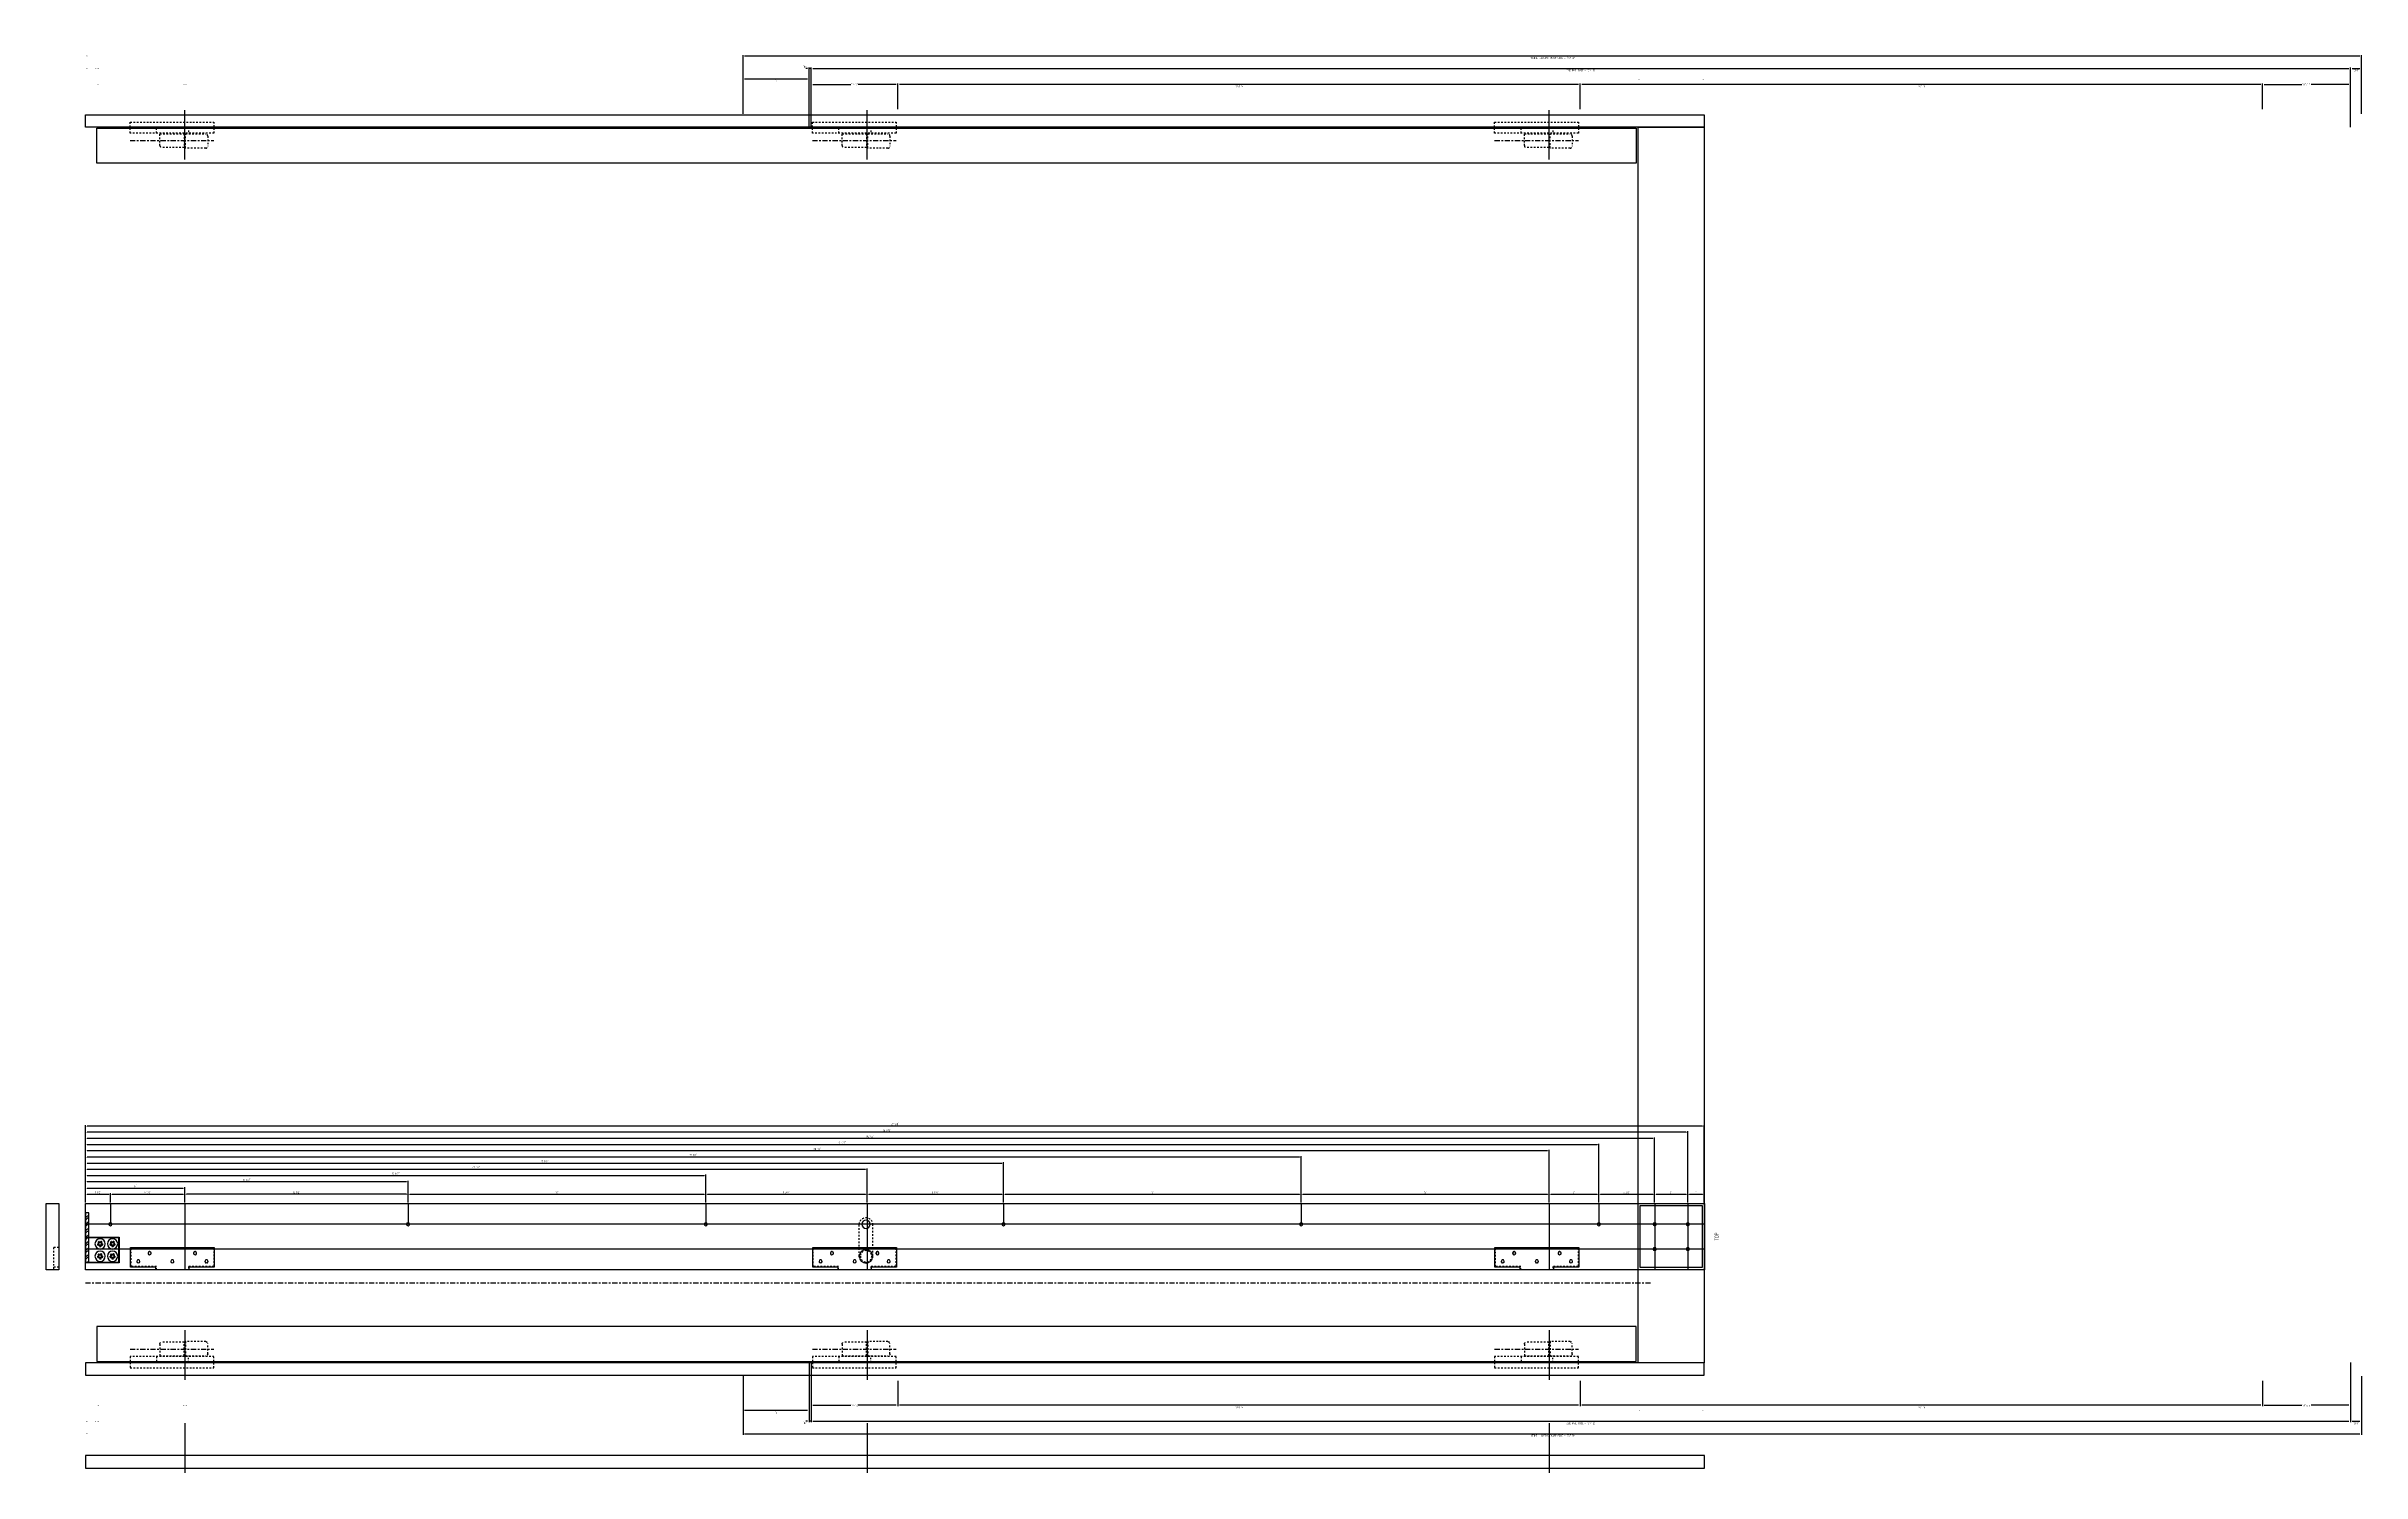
# Model space of a CAD drawing. Header units: inches. Extents: x -71 to 69, y 0 to 103.
# Drawn here: x -71.2 to 68.8, y 16.9 to 103.2 of the extents above; entities that cross this region are included whole.
import ezdxf

# ---------------------------------------------------------------- set-up
doc = ezdxf.new("R2010")
doc.units = ezdxf.units.IN
doc.header["$LTSCALE"] = 0.25
doc.header["$MEASUREMENT"] = 0
doc.linetypes.add('CENTER', pattern=[2, 1.25, -0.25, 0.25, -0.25])
doc.linetypes.add('HIDDEN', pattern=[0.375, 0.25, -0.125])
for name, color, linetype in [('01 - Ground Level Doors', 2, 'Continuous'), ('02 - Upper Level Windows', 7, 'Continuous'), ('DIM', 4, 'Continuous'), ('DOOR', 3, 'Continuous'), ('Frame', 2, 'Continuous'), ('Hardware', 30, 'HIDDEN'), ('OBJECT', 1, 'Continuous'), ('TEXT', 4, 'Continuous')]:
    doc.layers.add(name, color=color, linetype=linetype)
doc.layers.add('02 - Upper Level Windows -0- Sill Anchor Holes', color=7, linetype='Continuous', plot=False)
doc.styles.get("Standard").update_dxf_attribs({"font": 'archstyl.shx', "width": 0.75})
doc.dimstyles.new('Engineering Standard', dxfattribs={"dimtxt": 0.125, "dimasz": 0.1, "dimexe": 0.0625, "dimexo": 0.0625, "dimgap": 0.045, "dimtad": 1, "dimdec": 6, "dimzin": 0, "dimdsep": 46, "dimlunit": 5, "dimtxsty": 'Standard', "dimcen": 0.09, "dimclrd": 256, "dimclre": 256, "dimclrt": 256, "dimazin": 0, "dimtfac": 1, "dimtdec": 6, "dimtmove": 2, "dimatfit": 2, "dimfxl": 1, "dimfrac": 2, "dimtolj": 1, "dimtzin": 0, "dimlwd": -1, "dimlwe": -1, "dimarcsym": 0})

# ---------------------------------------------------------------- blocks, each defined once
blk = doc.blocks.new('A$Cd7216d5f')
at = {"layer": '01 - Ground Level Doors'}
blk.add_lwpolyline([(0, 0), (0, 97.88), (0.75, 97.88), (0.75, 0)], close=True, dxfattribs=at)
at = {"layer": '02 - Upper Level Windows -0- Sill Anchor Holes', "color": 5}
for p, q in [((2.72, 88.5), (-0.28, 88.5)), ((2.72, 47.25), (-0.28, 47.25)), ((2.72, 6), (-0.28, 6))]:
    blk.add_line(p, q, dxfattribs=at)
blk = doc.blocks.new('32FHH')
blk.add_lwpolyline([(0, 0.09), (-0.08, 0.04), (-0.08, -0.04), (0, -0.09), (0.08, -0.04), (0.08, 0.04)], close=True)
at = {"ltscale": 0.35}
blk.add_circle((0, 0), 0.312, dxfattribs=at)
at = {"color": 30, "linetype": 'HIDDEN', "ltscale": 0.35}
blk.add_circle((0, 0), 0.156, dxfattribs=at)
blk = doc.blocks.new('32FHH-75')
blk.add_blockref('32FHH', (0, 0))
blk = doc.blocks.new('A$C1a80690b')
h = blk.add_hatch()
h.set_pattern_fill('ANSI32', color=256, scale=0.75, style=0)
h.set_pattern_definition([(45, (100.42924, 41.1875), (-0.1988738, 0.1988738), []), (45, (100.56183, 41.1875), (-0.1988738, 0.1988738), [])])
h.paths.add_polyline_path([(-1.56, 0), (-1.56, 0.19), (1.44, 0.19), (1.44, 0)])
at = {"layer": '02 - Upper Level Windows', "color": 2}
for p, q in [((2, 96.88), (-2, 96.88)), ((2, 94.88), (-2, 94.88)), ((2, 91.5), (0.75, 91.5)), ((2, 73.5), (0.75, 73.5)), ((2, 55.5), (0.75, 55.5)), ((2, 37.5), (0.75, 37.5)), ((2, 19.5), (0.75, 19.5)), ((2, 1.5), (0.75, 1.5))]:
    blk.add_line(p, q, dxfattribs=at)
blk.add_lwpolyline([(-2, 0), (2, 0), (2, 97.88), (-2, 97.88)], close=True, dxfattribs=at)
at = {"layer": '02 - Upper Level Windows', "color": 1}
for points in [[(-2, 97.88), (-2, 93.88), (2, 93.88), (2, 97.88)], [(-1.87, 97.75), (-1.87, 94), (1.88, 94), (1.88, 97.75)]]:
    blk.add_lwpolyline(points, close=True, dxfattribs=at)
at = {"layer": '02 - Upper Level Windows', "color": 2}
for points in [[(-2, 86.75), (-1.84, 86.75), (-1.84, 85.22), (-0.66, 85.22), (-0.66, 90.28), (-1.84, 90.28), (-1.84, 88.75), (-2, 88.75)], [(-2, 45.5), (-1.84, 45.5), (-1.84, 43.97), (-0.66, 43.97), (-0.66, 49.03), (-1.84, 49.03), (-1.84, 47.5), (-2, 47.5)], [(-2, 4.25), (-1.84, 4.25), (-1.84, 2.72), (-0.66, 2.72), (-0.66, 7.78), (-1.84, 7.78), (-1.84, 6.25), (-2, 6.25)], [(-0.03, 0), (-0.03, 2.03), (-1.59, 2.03), (-1.59, 0)]]:
    blk.add_lwpolyline(points, dxfattribs=at)
at = {"layer": '02 - Upper Level Windows', "color": 30, "linetype": 'HIDDEN'}
blk.add_lwpolyline([(0.75, 46.78, 1), (0.75, 47.59), (-1.19, 47.59, 1), (-1.19, 46.78)], format="xyb", close=True, dxfattribs=at)
at = {"layer": '02 - Upper Level Windows', "color": 2}
for centre, radius in [((-0.75, 96.88), 0.0938), ((0.75, 96.88), 0.0938), ((-0.75, 94.88), 0.0938), ((0.75, 94.88), 0.0938), ((0.75, 91.5), 0.0938), ((0.75, 73.5), 0.0938), ((0.75, 55.5), 0.0938), ((-1.19, 47.19), 0.406), ((0.75, 47.19), 0.25), ((0.75, 37.5), 0.0938), ((0.75, 19.5), 0.0938), ((-1.19, 1.63), 0.125), ((-0.44, 1.63), 0.125), ((0.75, 1.5), 0.0938), ((-1.19, 0.88), 0.125), ((-0.44, 0.88), 0.125)]:
    blk.add_circle(centre, radius, dxfattribs=at)
at = {"layer": '02 - Upper Level Windows -0- Sill Anchor Holes', "color": 6}
for p, q in [((-0.75, 97.88), (-0.75, 0)), ((0.75, 97.88), (0.75, 0))]:
    blk.add_line(p, q, dxfattribs=at)
at = {"layer": '02 - Upper Level Windows -0- Sill Anchor Holes', "color": 5}
for p, q in [((2, 88.5), (-2, 88.5)), ((2, 47.25), (-2, 47.25)), ((2, 6), (-2, 6))]:
    blk.add_line(p, q, dxfattribs=at)
at = {"layer": 'Frame'}
for centre in [(-1.5, 89.81), (-1, 89.13), (-1.5, 87.75), (-1.5, 85.69), (-1, 86.38), (-1.5, 48.56), (-1, 47.88), (-1.5, 46.5), (-1, 45.13), (-1.5, 44.44), (-1.5, 7.31), (-1, 6.62), (-1.5, 5.25), (-1.5, 3.19), (-1, 3.87)]:
    blk.add_circle(centre, 0.0938, dxfattribs=at)
at = {"layer": 'Hardware', "linetype": 'CENTER'}
blk.add_line((-2.81, 94.63), (-2.81, 0), dxfattribs=at)
at = {"layer": 'Hardware', "linetype": 'HIDDEN'}
for points in [[(-2, 86.78), (-1.81, 86.78), (-1.81, 85.25), (-0.69, 85.25), (-0.69, 90.25), (-1.81, 90.25), (-1.81, 88.72), (-2, 88.72)], [(-2, 45.53), (-1.81, 45.53), (-1.81, 44), (-0.69, 44), (-0.69, 49), (-1.81, 49), (-1.81, 47.47), (-2, 47.47)], [(-2, 4.28), (-1.81, 4.28), (-1.81, 2.75), (-0.69, 2.75), (-0.69, 7.75), (-1.81, 7.75), (-1.81, 6.22), (-2, 6.22)]]:
    blk.add_lwpolyline(points, dxfattribs=at)
for centre, radius in [((-1.5, 89.81), 0.0938), ((-1, 89.13), 0.0938), ((-1.5, 87.75), 0.0938), ((-1.5, 85.69), 0.0938), ((-1, 86.38), 0.0938), ((-1.5, 48.56), 0.0938), ((-1, 47.88), 0.0938), ((-1.5, 46.5), 0.0938), ((-1.19, 47.19), 0.344), ((-1, 45.13), 0.0938), ((-1.5, 44.44), 0.0938), ((-1.5, 7.31), 0.0938), ((-1, 6.62), 0.0938), ((-1.5, 5.25), 0.0938), ((-1.5, 3.19), 0.0938), ((-1, 3.87), 0.0938)]:
    blk.add_circle(centre, radius, dxfattribs=at)
at = {"layer": 'OBJECT', "color": 1}
blk.add_lwpolyline([(-0.06, 0.19), (-0.06, 2), (-1.56, 2), (-1.56, 0)], dxfattribs=at)
blk.add_lwpolyline([(-1.56, 0), (-1.56, 0.19), (1.44, 0.19), (1.44, 0)], close=True, dxfattribs=at)
for name, p in [('A$Cd7216d5f', (-14, 0)), ('32FHH-75', (-1.19, 1.63)), ('32FHH-75', (-0.44, 1.63)), ('32FHH-75', (-1.19, 0.88)), ('32FHH-75', (-0.44, 0.88))]:
    blk.add_blockref(name, p)
blk = doc.blocks.new('*D8')
at = {"layer": 'DefPoints', "color": 0, "transparency": 16777216}
for p in [(-67.31, 33.75), (-68.81, 33.19), (-67.31, 33.19)]:
    blk.add_point(p, dxfattribs=at)
at = {"layer": 'DIM', "transparency": 16777216}
for p, q in [((-68.81, 33.25), (-68.81, 33.81)), ((-68.71, 33.75), (-67.41, 33.75)), ((-67.31, 33.25), (-67.31, 33.81))]:
    blk.add_line(p, q, dxfattribs=at)
for points in [[(-68.71, 33.77), (-68.71, 33.73), (-68.81, 33.75)], [(-67.41, 33.77), (-67.41, 33.73), (-67.31, 33.75)]]:
    blk.add_solid(points, dxfattribs=at)
at = {"layer": 'DIM', "transparency": 16777216, "insert": (-68.06, 33.87), "char_height": 0.125, "attachment_point": 5}
blk.add_mtext('\\A1;1 1/2"', dxfattribs=at)
blk = doc.blocks.new('*D9')
at = {"layer": 'DefPoints', "color": 0, "transparency": 16777216}
for p in [(-62.81, 34.12), (-68.81, 33.19), (-62.81, 33.19)]:
    blk.add_point(p, dxfattribs=at)
at = {"layer": 'DIM', "transparency": 16777216}
for p, q in [((-68.81, 33.25), (-68.81, 34.19)), ((-68.71, 34.12), (-62.91, 34.12)), ((-62.81, 33.25), (-62.81, 34.19))]:
    blk.add_line(p, q, dxfattribs=at)
for points in [[(-68.71, 34.14), (-68.71, 34.11), (-68.81, 34.12)], [(-62.91, 34.14), (-62.91, 34.11), (-62.81, 34.12)]]:
    blk.add_solid(points, dxfattribs=at)
at = {"layer": 'DIM', "transparency": 16777216, "insert": (-65.81, 34.24), "char_height": 0.125, "attachment_point": 5}
blk.add_mtext('\\A1;6"', dxfattribs=at)
blk = doc.blocks.new('*D10')
at = {"layer": 'DefPoints', "color": 0, "transparency": 16777216}
for p in [(-68.81, 34.5), (-68.81, 33.19), (-49.31, 33.19)]:
    blk.add_point(p, dxfattribs=at)
at = {"layer": 'DIM', "transparency": 16777216}
for p, q in [((-68.81, 33.25), (-68.81, 34.56)), ((-49.41, 34.5), (-68.71, 34.5)), ((-49.31, 33.25), (-49.31, 34.56))]:
    blk.add_line(p, q, dxfattribs=at)
for points in [[(-68.71, 34.52), (-68.71, 34.48), (-68.81, 34.5)], [(-49.41, 34.52), (-49.41, 34.48), (-49.31, 34.5)]]:
    blk.add_solid(points, dxfattribs=at)
at = {"layer": 'DIM', "transparency": 16777216, "insert": (-59.06, 34.62), "char_height": 0.125, "attachment_point": 5}
blk.add_mtext('\\A1;19 1/2"', dxfattribs=at)
blk = doc.blocks.new('*D11')
at = {"layer": 'DefPoints', "color": 0, "transparency": 16777216}
for p in [(-68.81, 34.87), (-68.81, 33.19), (-31.31, 33.19)]:
    blk.add_point(p, dxfattribs=at)
at = {"layer": 'DIM', "transparency": 16777216}
for p, q in [((-68.81, 33.25), (-68.81, 34.94)), ((-31.41, 34.87), (-68.71, 34.87)), ((-31.31, 33.25), (-31.31, 34.94))]:
    blk.add_line(p, q, dxfattribs=at)
for points in [[(-68.71, 34.89), (-68.71, 34.86), (-68.81, 34.87)], [(-31.41, 34.89), (-31.41, 34.86), (-31.31, 34.87)]]:
    blk.add_solid(points, dxfattribs=at)
at = {"layer": 'DIM', "transparency": 16777216, "insert": (-50.06, 34.99), "char_height": 0.125, "attachment_point": 5}
blk.add_mtext('\\A1;37 1/2"', dxfattribs=at)
blk = doc.blocks.new('*D12')
at = {"layer": 'DefPoints', "color": 0, "transparency": 16777216}
for p in [(-68.81, 35.25), (-68.81, 33.19), (-21.56, 33.19)]:
    blk.add_point(p, dxfattribs=at)
at = {"layer": 'DIM', "transparency": 16777216}
for p, q in [((-68.81, 33.25), (-68.81, 35.31)), ((-21.66, 35.25), (-68.71, 35.25)), ((-21.56, 33.25), (-21.56, 35.31))]:
    blk.add_line(p, q, dxfattribs=at)
for points in [[(-68.71, 35.27), (-68.71, 35.23), (-68.81, 35.25)], [(-21.66, 35.27), (-21.66, 35.23), (-21.56, 35.25)]]:
    blk.add_solid(points, dxfattribs=at)
at = {"layer": 'DIM', "transparency": 16777216, "insert": (-45.19, 35.37), "char_height": 0.125, "attachment_point": 5}
blk.add_mtext('\\A1;47 1/4"', dxfattribs=at)
blk = doc.blocks.new('*D13')
at = {"layer": 'DefPoints', "color": 0, "transparency": 16777216}
for p in [(-68.81, 35.62), (-68.81, 33.19), (-13.31, 33.19)]:
    blk.add_point(p, dxfattribs=at)
at = {"layer": 'DIM', "transparency": 16777216}
for p, q in [((-68.81, 33.25), (-68.81, 35.69)), ((-13.41, 35.62), (-68.71, 35.62)), ((-13.31, 33.25), (-13.31, 35.69))]:
    blk.add_line(p, q, dxfattribs=at)
for points in [[(-68.71, 35.64), (-68.71, 35.61), (-68.81, 35.62)], [(-13.41, 35.64), (-13.41, 35.61), (-13.31, 35.62)]]:
    blk.add_solid(points, dxfattribs=at)
at = {"layer": 'DIM', "transparency": 16777216, "insert": (-41.06, 35.74), "char_height": 0.125, "attachment_point": 5}
blk.add_mtext('\\A1;55 1/2"', dxfattribs=at)
blk = doc.blocks.new('*D14')
at = {"layer": 'DefPoints', "color": 0, "transparency": 16777216}
for p in [(-68.81, 36), (-68.81, 33.19), (4.69, 33.19)]:
    blk.add_point(p, dxfattribs=at)
at = {"layer": 'DIM', "transparency": 16777216}
for p, q in [((-68.81, 33.25), (-68.81, 36.06)), ((4.59, 36), (-68.71, 36)), ((4.69, 33.25), (4.69, 36.06))]:
    blk.add_line(p, q, dxfattribs=at)
for points in [[(-68.71, 36.02), (-68.71, 35.98), (-68.81, 36)], [(4.59, 36.02), (4.59, 35.98), (4.69, 36)]]:
    blk.add_solid(points, dxfattribs=at)
at = {"layer": 'DIM', "transparency": 16777216, "insert": (-32.06, 36.12), "char_height": 0.125, "attachment_point": 5}
blk.add_mtext('\\A1;73 1/2"', dxfattribs=at)
blk = doc.blocks.new('*D15')
at = {"layer": 'DefPoints', "color": 0, "transparency": 16777216}
for p in [(-62.81, 33.75), (-67.31, 33.19), (-62.81, 33.19)]:
    blk.add_point(p, dxfattribs=at)
at = {"layer": 'DIM', "transparency": 16777216}
for p, q in [((-67.31, 33.25), (-67.31, 33.81)), ((-67.21, 33.75), (-62.91, 33.75)), ((-62.81, 33.25), (-62.81, 33.81))]:
    blk.add_line(p, q, dxfattribs=at)
for points in [[(-67.21, 33.77), (-67.21, 33.73), (-67.31, 33.75)], [(-62.91, 33.77), (-62.91, 33.73), (-62.81, 33.75)]]:
    blk.add_solid(points, dxfattribs=at)
at = {"layer": 'DIM', "transparency": 16777216, "insert": (-65.06, 33.87), "char_height": 0.125, "attachment_point": 5}
blk.add_mtext('\\A1;4 1/2"', dxfattribs=at)
blk = doc.blocks.new('*D16')
at = {"layer": 'DefPoints', "color": 0, "transparency": 16777216}
for p in [(-62.81, 33.75), (-62.81, 33.19), (-49.31, 33.19)]:
    blk.add_point(p, dxfattribs=at)
at = {"layer": 'DIM', "transparency": 16777216}
for p, q in [((-62.81, 33.25), (-62.81, 33.81)), ((-49.41, 33.75), (-62.71, 33.75)), ((-49.31, 33.25), (-49.31, 33.81))]:
    blk.add_line(p, q, dxfattribs=at)
for points in [[(-62.71, 33.77), (-62.71, 33.73), (-62.81, 33.75)], [(-49.41, 33.77), (-49.41, 33.73), (-49.31, 33.75)]]:
    blk.add_solid(points, dxfattribs=at)
at = {"layer": 'DIM', "transparency": 16777216, "insert": (-56.06, 33.87), "char_height": 0.125, "attachment_point": 5}
blk.add_mtext('\\A1;13 1/2"', dxfattribs=at)
blk = doc.blocks.new('*D17')
at = {"layer": 'DefPoints', "color": 0, "transparency": 16777216}
for p in [(-31.31, 33.75), (-49.31, 33.19), (-31.31, 33.19)]:
    blk.add_point(p, dxfattribs=at)
at = {"layer": 'DIM', "transparency": 16777216}
for p, q in [((-49.31, 33.25), (-49.31, 33.81)), ((-49.21, 33.75), (-31.41, 33.75)), ((-31.31, 33.25), (-31.31, 33.81))]:
    blk.add_line(p, q, dxfattribs=at)
for points in [[(-49.21, 33.77), (-49.21, 33.73), (-49.31, 33.75)], [(-31.41, 33.77), (-31.41, 33.73), (-31.31, 33.75)]]:
    blk.add_solid(points, dxfattribs=at)
at = {"layer": 'DIM', "transparency": 16777216, "insert": (-40.31, 33.87), "char_height": 0.125, "attachment_point": 5}
blk.add_mtext('\\A1;18"', dxfattribs=at)
blk = doc.blocks.new('*D18')
at = {"layer": 'DefPoints', "color": 0, "transparency": 16777216}
for p in [(-21.56, 33.75), (-31.31, 33.19), (-21.56, 33.19)]:
    blk.add_point(p, dxfattribs=at)
at = {"layer": 'DIM', "transparency": 16777216}
for p, q in [((-31.31, 33.25), (-31.31, 33.81)), ((-31.21, 33.75), (-21.66, 33.75)), ((-21.56, 33.25), (-21.56, 33.81))]:
    blk.add_line(p, q, dxfattribs=at)
for points in [[(-31.21, 33.77), (-31.21, 33.73), (-31.31, 33.75)], [(-21.66, 33.77), (-21.66, 33.73), (-21.56, 33.75)]]:
    blk.add_solid(points, dxfattribs=at)
at = {"layer": 'DIM', "transparency": 16777216, "insert": (-26.44, 33.87), "char_height": 0.125, "attachment_point": 5}
blk.add_mtext('\\A1;9 3/4"', dxfattribs=at)
blk = doc.blocks.new('*D19')
at = {"layer": 'DefPoints', "color": 0, "transparency": 16777216}
for p in [(-13.31, 33.75), (-21.56, 33.19), (-13.31, 33.19)]:
    blk.add_point(p, dxfattribs=at)
at = {"layer": 'DIM', "transparency": 16777216}
for p, q in [((-21.56, 33.25), (-21.56, 33.81)), ((-21.46, 33.75), (-13.41, 33.75)), ((-13.31, 33.25), (-13.31, 33.81))]:
    blk.add_line(p, q, dxfattribs=at)
for points in [[(-21.46, 33.77), (-21.46, 33.73), (-21.56, 33.75)], [(-13.41, 33.77), (-13.41, 33.73), (-13.31, 33.75)]]:
    blk.add_solid(points, dxfattribs=at)
at = {"layer": 'DIM', "transparency": 16777216, "insert": (-17.44, 33.87), "char_height": 0.125, "attachment_point": 5}
blk.add_mtext('\\A1;8 1/4"', dxfattribs=at)
blk = doc.blocks.new('*D20')
at = {"layer": 'DefPoints', "color": 0, "transparency": 16777216}
for p in [(4.69, 33.75), (-13.31, 33.19), (4.69, 33.19)]:
    blk.add_point(p, dxfattribs=at)
at = {"layer": 'DIM', "transparency": 16777216}
for p, q in [((-13.31, 33.25), (-13.31, 33.81)), ((-13.21, 33.75), (4.59, 33.75)), ((4.69, 33.25), (4.69, 33.81))]:
    blk.add_line(p, q, dxfattribs=at)
for points in [[(-13.21, 33.77), (-13.21, 33.73), (-13.31, 33.75)], [(4.59, 33.77), (4.59, 33.73), (4.69, 33.75)]]:
    blk.add_solid(points, dxfattribs=at)
at = {"layer": 'DIM', "transparency": 16777216, "insert": (-4.31, 33.87), "char_height": 0.125, "attachment_point": 5}
blk.add_mtext('\\A1;18"', dxfattribs=at)
blk = doc.blocks.new('*D21')
at = {"layer": 'DefPoints', "color": 0, "transparency": 16777216}
for p in [(19.69, 33.75), (4.69, 33.19), (19.69, 33.19)]:
    blk.add_point(p, dxfattribs=at)
at = {"layer": 'DIM', "transparency": 16777216}
for p, q in [((4.69, 33.25), (4.69, 33.81)), ((4.79, 33.75), (19.59, 33.75)), ((19.69, 33.25), (19.69, 33.81))]:
    blk.add_line(p, q, dxfattribs=at)
for points in [[(4.79, 33.77), (4.79, 33.73), (4.69, 33.75)], [(19.59, 33.77), (19.59, 33.73), (19.69, 33.75)]]:
    blk.add_solid(points, dxfattribs=at)
at = {"layer": 'DIM', "transparency": 16777216, "insert": (12.19, 33.87), "char_height": 0.125, "attachment_point": 5}
blk.add_mtext('\\A1;15"', dxfattribs=at)
blk = doc.blocks.new('*D22')
at = {"layer": 'DefPoints', "color": 0, "transparency": 16777216}
for p in [(22.69, 33.75), (19.69, 33.19), (22.69, 33.19)]:
    blk.add_point(p, dxfattribs=at)
at = {"layer": 'DIM', "transparency": 16777216}
for p, q in [((19.69, 33.25), (19.69, 33.81)), ((19.79, 33.75), (22.59, 33.75)), ((22.69, 33.25), (22.69, 33.81))]:
    blk.add_line(p, q, dxfattribs=at)
for points in [[(19.79, 33.77), (19.79, 33.73), (19.69, 33.75)], [(22.59, 33.77), (22.59, 33.73), (22.69, 33.75)]]:
    blk.add_solid(points, dxfattribs=at)
at = {"layer": 'DIM', "transparency": 16777216, "insert": (21.19, 33.87), "char_height": 0.125, "attachment_point": 5}
blk.add_mtext('\\A1;3"', dxfattribs=at)
blk = doc.blocks.new('*D23')
at = {"layer": 'DefPoints', "color": 0, "transparency": 16777216}
for p in [(26.06, 33.75), (22.69, 33.19), (26.06, 33.19)]:
    blk.add_point(p, dxfattribs=at)
at = {"layer": 'DIM', "transparency": 16777216}
for p, q in [((22.69, 33.25), (22.69, 33.81)), ((22.79, 33.75), (25.96, 33.75)), ((26.06, 33.25), (26.06, 33.81))]:
    blk.add_line(p, q, dxfattribs=at)
for points in [[(22.79, 33.77), (22.79, 33.73), (22.69, 33.75)], [(25.96, 33.77), (25.96, 33.73), (26.06, 33.75)]]:
    blk.add_solid(points, dxfattribs=at)
at = {"layer": 'DIM', "transparency": 16777216, "insert": (24.38, 33.87), "char_height": 0.125, "attachment_point": 5}
blk.add_mtext('\\A1;3 3/8"', dxfattribs=at)
blk = doc.blocks.new('*D24')
at = {"layer": 'DefPoints', "color": 0, "transparency": 16777216}
for p in [(28.06, 33.75), (26.06, 33.19), (28.06, 33.19)]:
    blk.add_point(p, dxfattribs=at)
at = {"layer": 'DIM', "transparency": 16777216}
for p, q in [((26.06, 33.25), (26.06, 33.81)), ((26.16, 33.75), (27.96, 33.75)), ((28.06, 33.25), (28.06, 33.81))]:
    blk.add_line(p, q, dxfattribs=at)
for points in [[(26.16, 33.77), (26.16, 33.73), (26.06, 33.75)], [(27.96, 33.77), (27.96, 33.73), (28.06, 33.75)]]:
    blk.add_solid(points, dxfattribs=at)
at = {"layer": 'DIM', "transparency": 16777216, "insert": (27.06, 33.87), "char_height": 0.125, "attachment_point": 5}
blk.add_mtext('\\A1;2"', dxfattribs=at)
blk = doc.blocks.new('*D25')
at = {"layer": 'DefPoints', "color": 0, "transparency": 16777216}
for p in [(29.06, 33.75), (28.06, 33.19), (29.06, 33.19)]:
    blk.add_point(p, dxfattribs=at)
at = {"layer": 'DIM', "transparency": 16777216}
for p, q in [((28.06, 33.25), (28.06, 33.81)), ((28.16, 33.75), (28.96, 33.75)), ((29.06, 33.25), (29.06, 33.81))]:
    blk.add_line(p, q, dxfattribs=at)
for points in [[(28.16, 33.77), (28.16, 33.73), (28.06, 33.75)], [(28.96, 33.77), (28.96, 33.73), (29.06, 33.75)]]:
    blk.add_solid(points, dxfattribs=at)
at = {"layer": 'DIM', "transparency": 16777216, "insert": (28.56, 33.87), "char_height": 0.125, "attachment_point": 5}
blk.add_mtext('\\A1;1"', dxfattribs=at)
blk = doc.blocks.new('*D26')
at = {"layer": 'DefPoints', "color": 0, "transparency": 16777216}
for p in [(-68.81, 36.37), (-68.81, 33.19), (19.69, 33.19)]:
    blk.add_point(p, dxfattribs=at)
at = {"layer": 'DIM', "transparency": 16777216}
for p, q in [((-68.81, 33.25), (-68.81, 36.44)), ((19.69, 33.25), (19.69, 36.44)), ((19.59, 36.37), (-68.71, 36.37))]:
    blk.add_line(p, q, dxfattribs=at)
for points in [[(-68.71, 36.39), (-68.71, 36.36), (-68.81, 36.37)], [(19.59, 36.39), (19.59, 36.36), (19.69, 36.37)]]:
    blk.add_solid(points, dxfattribs=at)
at = {"layer": 'DIM', "transparency": 16777216, "insert": (-24.56, 36.49), "char_height": 0.125, "attachment_point": 5}
blk.add_mtext('\\A1;88 1/2"', dxfattribs=at)
blk = doc.blocks.new('*D27')
at = {"layer": 'DefPoints', "color": 0, "transparency": 16777216}
for p in [(-68.81, 36.75), (-68.81, 33.19), (22.69, 33.19)]:
    blk.add_point(p, dxfattribs=at)
at = {"layer": 'DIM', "transparency": 16777216}
for p, q in [((-68.81, 33.25), (-68.81, 36.81)), ((22.59, 36.75), (-68.71, 36.75)), ((22.69, 33.25), (22.69, 36.81))]:
    blk.add_line(p, q, dxfattribs=at)
for points in [[(-68.71, 36.77), (-68.71, 36.73), (-68.81, 36.75)], [(22.59, 36.77), (22.59, 36.73), (22.69, 36.75)]]:
    blk.add_solid(points, dxfattribs=at)
at = {"layer": 'DIM', "transparency": 16777216, "insert": (-23.06, 36.87), "char_height": 0.125, "attachment_point": 5}
blk.add_mtext('\\A1;91 1/2"', dxfattribs=at)
blk = doc.blocks.new('*D28')
at = {"layer": 'DefPoints', "color": 0, "transparency": 16777216}
for p in [(-68.81, 37.12), (-68.81, 33.19), (26.06, 33.19)]:
    blk.add_point(p, dxfattribs=at)
at = {"layer": 'DIM', "transparency": 16777216}
for p, q in [((-68.81, 33.25), (-68.81, 37.19)), ((25.96, 37.12), (-68.71, 37.12)), ((26.06, 33.25), (26.06, 37.19))]:
    blk.add_line(p, q, dxfattribs=at)
for points in [[(-68.71, 37.14), (-68.71, 37.11), (-68.81, 37.12)], [(25.96, 37.14), (25.96, 37.11), (26.06, 37.12)]]:
    blk.add_solid(points, dxfattribs=at)
at = {"layer": 'DIM', "transparency": 16777216, "insert": (-21.37, 37.24), "char_height": 0.125, "attachment_point": 5}
blk.add_mtext('\\A1;94 7/8"', dxfattribs=at)
blk = doc.blocks.new('*D29')
at = {"layer": 'DefPoints', "color": 0, "transparency": 16777216}
for p in [(-68.81, 37.5), (-68.81, 33.19), (28.06, 33.19)]:
    blk.add_point(p, dxfattribs=at)
at = {"layer": 'DIM', "transparency": 16777216}
for p, q in [((-68.81, 33.25), (-68.81, 37.56)), ((27.96, 37.5), (-68.71, 37.5)), ((28.06, 33.25), (28.06, 37.56))]:
    blk.add_line(p, q, dxfattribs=at)
for points in [[(-68.71, 37.52), (-68.71, 37.48), (-68.81, 37.5)], [(27.96, 37.52), (27.96, 37.48), (28.06, 37.5)]]:
    blk.add_solid(points, dxfattribs=at)
at = {"layer": 'DIM', "transparency": 16777216, "insert": (-20.37, 37.62), "char_height": 0.125, "attachment_point": 5}
blk.add_mtext('\\A1;96 7/8"', dxfattribs=at)
blk = doc.blocks.new('*D30')
at = {"layer": 'DefPoints', "color": 0, "transparency": 16777216}
for p in [(-68.81, 37.87), (-68.81, 33.19), (29.06, 33.19)]:
    blk.add_point(p, dxfattribs=at)
at = {"layer": 'DIM', "transparency": 16777216}
for p, q in [((-68.81, 33.25), (-68.81, 37.94)), ((28.96, 37.87), (-68.71, 37.87)), ((29.06, 33.25), (29.06, 37.94))]:
    blk.add_line(p, q, dxfattribs=at)
for points in [[(-68.71, 37.89), (-68.71, 37.86), (-68.81, 37.87)], [(28.96, 37.89), (28.96, 37.86), (29.06, 37.87)]]:
    blk.add_solid(points, dxfattribs=at)
at = {"layer": 'DIM', "transparency": 16777216, "insert": (-19.87, 37.99), "char_height": 0.125, "attachment_point": 5}
blk.add_mtext('\\A1;97 7/8"', dxfattribs=at)
blk = doc.blocks.new('*D73')
at = {"layer": 'DefPoints', "color": 0, "transparency": 16777216}
for p in [(23.16, 10.3), (25.96, 10.3), (26.77, 10.98)]:
    blk.add_point(p, dxfattribs=at)
at = {"layer": 'DIM', "transparency": 16777216}
for p, q in [((26.71, 10.98), (23.1, 10.98)), ((25.9, 10.3), (23.1, 10.3)), ((23.16, 10.88), (23.16, 10.4))]:
    blk.add_line(p, q, dxfattribs=at)
for points in [[(23.14, 10.88), (23.18, 10.88), (23.16, 10.98)], [(23.14, 10.4), (23.18, 10.4), (23.16, 10.3)]]:
    blk.add_solid(points, dxfattribs=at)
at = {"layer": 'DIM', "transparency": 16777216, "insert": (23.04, 10.64), "char_height": 0.125, "attachment_point": 5, "rotation": 90}
blk.add_mtext('\\A1;11/16"', dxfattribs=at)
blk = doc.blocks.new('*D74')
at = {"layer": 'DefPoints', "color": 0, "transparency": 16777216}
for p in [(23.81, 108.17), (25.96, 108.17), (26.71, 104.17)]:
    blk.add_point(p, dxfattribs=at)
at = {"layer": 'DIM', "transparency": 16777216}
for p, q in [((25.9, 108.17), (23.75, 108.17)), ((23.81, 104.27), (23.81, 108.07)), ((26.65, 104.17), (23.75, 104.17))]:
    blk.add_line(p, q, dxfattribs=at)
for points in [[(23.79, 108.07), (23.82, 108.07), (23.81, 108.17)], [(23.79, 104.27), (23.82, 104.27), (23.81, 104.17)]]:
    blk.add_solid(points, dxfattribs=at)
at = {"layer": 'DIM', "transparency": 16777216, "insert": (23.69, 106.17), "char_height": 0.125, "attachment_point": 5, "rotation": 90}
blk.add_mtext('\\A1;4"', dxfattribs=at)
blk = doc.blocks.new('*D75')
at = {"layer": 'DefPoints', "color": 0, "transparency": 16777216}
for p in [(26.77, 104.05), (23.16, 10.98), (26.77, 10.98)]:
    blk.add_point(p, dxfattribs=at)
at = {"layer": 'DIM', "transparency": 16777216}
for p, q in [((26.71, 104.05), (23.1, 104.05)), ((23.16, 103.95), (23.16, 11.08)), ((26.71, 10.98), (23.1, 10.98))]:
    blk.add_line(p, q, dxfattribs=at)
for points in [[(23.14, 103.95), (23.18, 103.95), (23.16, 104.05)], [(23.14, 11.08), (23.18, 11.08), (23.16, 10.98)]]:
    blk.add_solid(points, dxfattribs=at)
at = {"layer": 'DIM', "transparency": 16777216, "insert": (23.04, 57.51), "char_height": 0.125, "attachment_point": 5, "rotation": 90}
blk.add_mtext('\\A1;93 1/16" - DOOR LEAF SIZE', dxfattribs=at)
blk = doc.blocks.new('*D76')
at = {"layer": 'DefPoints', "color": 0, "transparency": 16777216}
for p in [(23.16, 104.17), (26.71, 104.17), (26.77, 104.05)]:
    blk.add_point(p, dxfattribs=at)
at = {"layer": 'DIM', "transparency": 16777216}
for p, q in [((26.65, 104.17), (23.1, 104.17)), ((26.71, 104.05), (23.1, 104.05)), ((23.16, 104.27), (23.16, 104.37)), ((23.16, 104.05), (23.16, 104.17)), ((23.16, 103.95), (23.16, 103.85))]:
    blk.add_line(p, q, dxfattribs=at)
for points in [[(23.14, 104.27), (23.18, 104.27), (23.16, 104.17)], [(23.14, 103.95), (23.18, 103.95), (23.16, 104.05)]]:
    blk.add_solid(points, dxfattribs=at)
at = {"layer": 'DIM', "transparency": 16777216, "insert": (23.06, 104.42), "char_height": 0.125, "attachment_point": 5, "rotation": 90}
blk.add_mtext('\\A1;1/8"', dxfattribs=at)
blk = doc.blocks.new('A$C32b2407b')
at = {"color": 30, "linetype": 'HIDDEN'}
for p, q in [((-0.81, 3.53), (-0.4, 3.53)), ((-0.44, 1.6), (-0.81, 1.6))]:
    blk.add_line(p, q, dxfattribs=at)
for points in [[(-0.81, 0), (-1.12, 0), (-1.12, 5.07), (-0.81, 5.07)], [(-0.44, 0), (-0.75, 0), (-0.75, 5.07), (-0.44, 5.07)]]:
    blk.add_lwpolyline(points, close=True, dxfattribs=at)
at = {"color": 2, "linetype": 'HIDDEN'}
for points in [[(0.34, 4.69, -0.414214), (0.46, 4.57), (0.46, 3.35), (-0.4, 3.35), (-0.4, 4.57, -0.414214), (-0.27, 4.69), (0.34, 4.69)], [(-0.4, 1.8), (-0.4, 3.27), (0.43, 3.27), (0.43, 1.93, -0.414214), (0.31, 1.8), (-0.4, 1.8)]]:
    blk.add_lwpolyline(points, format="xyb", dxfattribs=at)
blk.add_open_spline([(0.36, 3.35), (0.36, 3.35), (0.36, 3.29), (0.41, 3.27)], degree=3, dxfattribs=at)
at = {"layer": 'DIM', "color": 30, "linetype": 'CENTER', "lineweight": 25}
blk.add_lwpolyline([(0, 0), (0, 5.07)], dxfattribs=at)
blk = doc.blocks.new('*D77')
at = {"layer": 'DefPoints', "color": 0, "transparency": 16777216}
for p in [(24.13, 16.3), (25.68, 16.3), (26.77, 10.98)]:
    blk.add_point(p, dxfattribs=at)
at = {"layer": 'DIM', "transparency": 16777216}
for p, q in [((25.61, 16.3), (24.07, 16.3)), ((24.13, 16.2), (24.13, 13.92)), ((24.13, 11.08), (24.13, 13.36)), ((26.71, 10.98), (24.07, 10.98))]:
    blk.add_line(p, q, dxfattribs=at)
for points in [[(24.11, 16.2), (24.15, 16.2), (24.13, 16.3)], [(24.11, 11.08), (24.15, 11.08), (24.13, 10.98)]]:
    blk.add_solid(points, dxfattribs=at)
at = {"layer": 'DIM', "transparency": 16777216, "insert": (24.13, 13.64), "char_height": 0.125, "attachment_point": 5, "rotation": 90}
blk.add_mtext('\\A1;5 5/16"', dxfattribs=at)
blk = doc.blocks.new('*D78')
at = {"layer": 'DefPoints', "color": 0, "transparency": 16777216}
for p in [(24.13, 57.55), (25.68, 57.55), (25.68, 16.3)]:
    blk.add_point(p, dxfattribs=at)
at = {"layer": 'DIM', "transparency": 16777216}
for p, q in [((25.61, 57.55), (24.07, 57.55)), ((24.13, 16.4), (24.13, 57.45)), ((25.61, 16.3), (24.07, 16.3))]:
    blk.add_line(p, q, dxfattribs=at)
for points in [[(24.11, 57.45), (24.15, 57.45), (24.13, 57.55)], [(24.11, 16.4), (24.15, 16.4), (24.13, 16.3)]]:
    blk.add_solid(points, dxfattribs=at)
at = {"layer": 'DIM', "transparency": 16777216, "insert": (24.01, 36.92), "char_height": 0.125, "attachment_point": 5, "rotation": 90}
blk.add_mtext('\\A1;41 1/4"', dxfattribs=at)
blk = doc.blocks.new('*D79')
at = {"layer": 'DefPoints', "color": 0, "transparency": 16777216}
for p in [(24.13, 98.8), (25.68, 98.8), (25.68, 57.55)]:
    blk.add_point(p, dxfattribs=at)
at = {"layer": 'DIM', "transparency": 16777216}
for p, q in [((25.61, 98.8), (24.07, 98.8)), ((24.13, 57.65), (24.13, 98.7)), ((25.61, 57.55), (24.07, 57.55))]:
    blk.add_line(p, q, dxfattribs=at)
for points in [[(24.11, 98.7), (24.15, 98.7), (24.13, 98.8)], [(24.11, 57.65), (24.15, 57.65), (24.13, 57.55)]]:
    blk.add_solid(points, dxfattribs=at)
at = {"layer": 'DIM', "transparency": 16777216, "insert": (24.01, 78.17), "char_height": 0.125, "attachment_point": 5, "rotation": 90}
blk.add_mtext('\\A1;41 1/4"', dxfattribs=at)
blk = doc.blocks.new('*D80')
at = {"layer": 'DefPoints', "color": 0, "transparency": 16777216}
for p in [(24.13, 104.05), (26.77, 104.05), (25.68, 98.8)]:
    blk.add_point(p, dxfattribs=at)
at = {"layer": 'DIM', "transparency": 16777216}
for p, q in [((26.71, 104.05), (24.07, 104.05)), ((24.13, 103.95), (24.13, 101.65)), ((24.13, 98.9), (24.13, 101.2)), ((25.61, 98.8), (24.07, 98.8))]:
    blk.add_line(p, q, dxfattribs=at)
for points in [[(24.11, 103.95), (24.15, 103.95), (24.13, 104.05)], [(24.11, 98.9), (24.15, 98.9), (24.13, 98.8)]]:
    blk.add_solid(points, dxfattribs=at)
at = {"layer": 'DIM', "transparency": 16777216, "insert": (24.13, 101.43), "char_height": 0.125, "attachment_point": 5, "rotation": 90}
blk.add_mtext('\\A1;5 1/4"', dxfattribs=at)
blk = doc.blocks.new('*D81')
at = {"layer": 'DefPoints', "color": 0, "transparency": 16777216}
for p in [(25.96, 108.17), (22.41, 10.3), (25.96, 10.3)]:
    blk.add_point(p, dxfattribs=at)
at = {"layer": 'DIM', "transparency": 16777216}
for p, q in [((25.9, 108.17), (22.35, 108.17)), ((22.41, 108.07), (22.41, 10.4)), ((25.9, 10.3), (22.35, 10.3))]:
    blk.add_line(p, q, dxfattribs=at)
for points in [[(22.39, 108.07), (22.43, 108.07), (22.41, 108.17)], [(22.39, 10.4), (22.43, 10.4), (22.41, 10.3)]]:
    blk.add_solid(points, dxfattribs=at)
at = {"layer": 'DIM', "transparency": 16777216, "insert": (22.29, 59.23), "char_height": 0.125, "attachment_point": 5, "rotation": 90}
blk.add_mtext('\\A1;97 7/8" - DOOR FRAME OVERALL LENGTH', dxfattribs=at)
blk = doc.blocks.new('*D83')
at = {"layer": 'DefPoints', "color": 0, "transparency": 16777216}
for p in [(101.4, 10.98), (102.21, 10.3), (105.01, 10.3)]:
    blk.add_point(p, dxfattribs=at)
at = {"layer": 'DIM', "transparency": 16777216}
for p, q in [((101.46, 10.98), (105.07, 10.98)), ((102.27, 10.3), (105.07, 10.3)), ((105.01, 10.88), (105.01, 10.4))]:
    blk.add_line(p, q, dxfattribs=at)
for points in [[(104.99, 10.88), (105.03, 10.88), (105.01, 10.98)], [(104.99, 10.4), (105.03, 10.4), (105.01, 10.3)]]:
    blk.add_solid(points, dxfattribs=at)
at = {"layer": 'DIM', "transparency": 16777216, "insert": (104.89, 10.64), "char_height": 0.125, "attachment_point": 5, "rotation": 90}
blk.add_mtext('\\A1;11/16"', dxfattribs=at)
blk = doc.blocks.new('*D84')
at = {"layer": 'DefPoints', "color": 0, "transparency": 16777216}
for p in [(102.21, 108.17), (104.36, 108.17), (101.46, 104.17)]:
    blk.add_point(p, dxfattribs=at)
at = {"layer": 'DIM', "transparency": 16777216}
for p, q in [((102.27, 108.17), (104.42, 108.17)), ((104.36, 104.27), (104.36, 108.07)), ((101.52, 104.17), (104.42, 104.17))]:
    blk.add_line(p, q, dxfattribs=at)
for points in [[(104.34, 108.07), (104.38, 108.07), (104.36, 108.17)], [(104.34, 104.27), (104.38, 104.27), (104.36, 104.17)]]:
    blk.add_solid(points, dxfattribs=at)
at = {"layer": 'DIM', "transparency": 16777216, "insert": (104.24, 106.17), "char_height": 0.125, "attachment_point": 5, "rotation": 90}
blk.add_mtext('\\A1;4"', dxfattribs=at)
blk = doc.blocks.new('*D85')
at = {"layer": 'DefPoints', "color": 0, "transparency": 16777216}
for p in [(101.4, 104.05), (101.4, 10.98), (105.01, 10.98)]:
    blk.add_point(p, dxfattribs=at)
at = {"layer": 'DIM', "transparency": 16777216}
for p, q in [((101.46, 104.05), (105.07, 104.05)), ((105.01, 103.95), (105.01, 11.08)), ((101.46, 10.98), (105.07, 10.98))]:
    blk.add_line(p, q, dxfattribs=at)
for points in [[(104.99, 103.95), (105.03, 103.95), (105.01, 104.05)], [(104.99, 11.08), (105.03, 11.08), (105.01, 10.98)]]:
    blk.add_solid(points, dxfattribs=at)
at = {"layer": 'DIM', "transparency": 16777216, "insert": (104.89, 57.51), "char_height": 0.125, "attachment_point": 5, "rotation": 90}
blk.add_mtext('\\A1;93 1/16" - DOOR LEAF SIZE', dxfattribs=at)
blk = doc.blocks.new('*D86')
at = {"layer": 'DefPoints', "color": 0, "transparency": 16777216}
for p in [(101.4, 104.05), (101.46, 104.17), (105.01, 104.17)]:
    blk.add_point(p, dxfattribs=at)
at = {"layer": 'DIM', "transparency": 16777216}
for p, q in [((101.46, 104.05), (105.07, 104.05)), ((101.52, 104.17), (105.07, 104.17)), ((105.01, 104.27), (105.01, 104.37)), ((105.01, 104.05), (105.01, 104.17)), ((105.01, 103.95), (105.01, 103.85))]:
    blk.add_line(p, q, dxfattribs=at)
for points in [[(104.99, 104.27), (105.03, 104.27), (105.01, 104.17)], [(104.99, 103.95), (105.03, 103.95), (105.01, 104.05)]]:
    blk.add_solid(points, dxfattribs=at)
at = {"layer": 'DIM', "transparency": 16777216, "insert": (105.11, 104.42), "char_height": 0.125, "attachment_point": 5, "rotation": 90}
blk.add_mtext('\\A1;1/8"', dxfattribs=at)
blk = doc.blocks.new('*D87')
at = {"layer": 'DefPoints', "color": 0, "transparency": 16777216}
for p in [(102.49, 16.3), (104.04, 16.3), (101.4, 10.98)]:
    blk.add_point(p, dxfattribs=at)
at = {"layer": 'DIM', "transparency": 16777216}
for p, q in [((102.55, 16.3), (104.1, 16.3)), ((104.04, 16.2), (104.04, 13.92)), ((104.04, 11.08), (104.04, 13.36)), ((101.46, 10.98), (104.1, 10.98))]:
    blk.add_line(p, q, dxfattribs=at)
for points in [[(104.02, 16.2), (104.05, 16.2), (104.04, 16.3)], [(104.02, 11.08), (104.05, 11.08), (104.04, 10.98)]]:
    blk.add_solid(points, dxfattribs=at)
at = {"layer": 'DIM', "transparency": 16777216, "insert": (104.04, 13.64), "char_height": 0.125, "attachment_point": 5, "rotation": 90}
blk.add_mtext('\\A1;5 5/16"', dxfattribs=at)
blk = doc.blocks.new('*D88')
at = {"layer": 'DefPoints', "color": 0, "transparency": 16777216}
for p in [(102.49, 57.55), (104.04, 57.55), (102.49, 16.3)]:
    blk.add_point(p, dxfattribs=at)
at = {"layer": 'DIM', "transparency": 16777216}
for p, q in [((102.55, 57.55), (104.1, 57.55)), ((104.04, 16.4), (104.04, 57.45)), ((102.55, 16.3), (104.1, 16.3))]:
    blk.add_line(p, q, dxfattribs=at)
for points in [[(104.02, 57.45), (104.05, 57.45), (104.04, 57.55)], [(104.02, 16.4), (104.05, 16.4), (104.04, 16.3)]]:
    blk.add_solid(points, dxfattribs=at)
at = {"layer": 'DIM', "transparency": 16777216, "insert": (103.92, 36.92), "char_height": 0.125, "attachment_point": 5, "rotation": 90}
blk.add_mtext('\\A1;41 1/4"', dxfattribs=at)
blk = doc.blocks.new('*D89')
at = {"layer": 'DefPoints', "color": 0, "transparency": 16777216}
for p in [(102.49, 98.8), (104.04, 98.8), (102.49, 57.55)]:
    blk.add_point(p, dxfattribs=at)
at = {"layer": 'DIM', "transparency": 16777216}
for p, q in [((102.55, 98.8), (104.1, 98.8)), ((104.04, 57.65), (104.04, 98.7)), ((102.55, 57.55), (104.1, 57.55))]:
    blk.add_line(p, q, dxfattribs=at)
for points in [[(104.02, 98.7), (104.05, 98.7), (104.04, 98.8)], [(104.02, 57.65), (104.05, 57.65), (104.04, 57.55)]]:
    blk.add_solid(points, dxfattribs=at)
at = {"layer": 'DIM', "transparency": 16777216, "insert": (103.92, 78.17), "char_height": 0.125, "attachment_point": 5, "rotation": 90}
blk.add_mtext('\\A1;41 1/4"', dxfattribs=at)
blk = doc.blocks.new('*D90')
at = {"layer": 'DefPoints', "color": 0, "transparency": 16777216}
for p in [(101.4, 104.05), (104.04, 104.05), (102.49, 98.8)]:
    blk.add_point(p, dxfattribs=at)
at = {"layer": 'DIM', "transparency": 16777216}
for p, q in [((101.46, 104.05), (104.1, 104.05)), ((104.04, 103.95), (104.04, 101.65)), ((104.04, 98.9), (104.04, 101.2)), ((102.55, 98.8), (104.1, 98.8))]:
    blk.add_line(p, q, dxfattribs=at)
for points in [[(104.02, 103.95), (104.05, 103.95), (104.04, 104.05)], [(104.02, 98.9), (104.05, 98.9), (104.04, 98.8)]]:
    blk.add_solid(points, dxfattribs=at)
at = {"layer": 'DIM', "transparency": 16777216, "insert": (104.04, 101.43), "char_height": 0.125, "attachment_point": 5, "rotation": 90}
blk.add_mtext('\\A1;5 1/4"', dxfattribs=at)
blk = doc.blocks.new('*D82')
at = {"layer": 'DefPoints', "color": 0, "transparency": 16777216}
for p in [(102.21, 108.17), (102.21, 10.3), (105.76, 10.3)]:
    blk.add_point(p, dxfattribs=at)
at = {"layer": 'DIM', "transparency": 16777216}
for p, q in [((102.27, 108.17), (105.82, 108.17)), ((105.76, 108.07), (105.76, 10.4)), ((102.27, 10.3), (105.82, 10.3))]:
    blk.add_line(p, q, dxfattribs=at)
for points in [[(105.74, 108.07), (105.78, 108.07), (105.76, 108.17)], [(105.74, 10.4), (105.78, 10.4), (105.76, 10.3)]]:
    blk.add_solid(points, dxfattribs=at)
at = {"layer": 'DIM', "transparency": 16777216, "insert": (105.64, 59.23), "char_height": 0.125, "attachment_point": 5, "rotation": 90}
blk.add_mtext('\\A1;97 7/8" - DOOR FRAME OVERALL LENGTH', dxfattribs=at)
blk = doc.blocks.new('A$C720d01c6')
at = {"layer": '01 - Ground Level Doors'}
for points in [[(25.9588658, 10.2960001), (25.9588658, 108.1710001), (26.7088658, 108.1710001), (26.7088658, 10.2960001)], [(26.7088658, 108.1710001), (26.7088658, 104.1710001), (101.4588658, 104.1710001), (101.4588658, 108.1710001)], [(102.2088658, 10.2960001), (102.2088658, 108.1710001), (101.4588658, 108.1710001), (101.4588658, 10.2960001)]]:
    blk.add_lwpolyline(points, close=True, dxfattribs=at)
at = {"layer": '02 - Upper Level Windows -0- Sill Anchor Holes', "color": 5}
for p, q in [((28.6762121, 98.7960001), (25.6762121, 98.7960001)), ((99.4915194, 98.7960001), (102.4915194, 98.7960001)), ((28.6762121, 57.5460001), (25.6762121, 57.5460001)), ((99.4915194, 57.5460001), (102.4915194, 57.5460001)), ((28.6762121, 16.2960001), (25.6762121, 16.2960001)), ((99.4915194, 16.2960001), (102.4915194, 16.2960001))]:
    blk.add_line(p, q, dxfattribs=at)
at = {"layer": 'DOOR', "color": 1}
for points in [[(26.7713658, 10.9835001), (26.7713658, 104.0460001), (28.8963658, 104.0460001), (28.8963658, 10.9835001)], [(101.3963658, 10.9835001), (101.3963658, 104.0460001), (99.2713658, 104.0460001), (99.2713658, 10.9835001)]]:
    blk.add_lwpolyline(points, close=True, dxfattribs=at)
for p in [(27.5213658, 95.4923602), (27.5213658, 54.2401452), (27.5213658, 12.9901452)]:
    blk.add_blockref('A$C32b2407b', p)
at = {"xscale": -1}
for p in [(100.6463658, 95.4923602), (100.6463658, 54.2401452), (100.6463658, 12.9901452)]:
    blk.add_blockref('A$C32b2407b', p, dxfattribs=at)
at = {"layer": 'DIM'}
for base, p1, p2, text, picture, middle in [((22.4084848, 10.2960001), (25.9588658, 108.1710001), (25.9588658, 10.2960001), '<> - DOOR FRAME OVERALL LENGTH', '*D81', (22.2884848, 59.2335001)), ((105.7592468, 10.2960001), (102.2088658, 108.1710001), (102.2088658, 10.2960001), '<> - DOOR FRAME OVERALL LENGTH', '*D82', (105.6392468, 59.2335001)), ((23.1584848, 10.9835001), (26.7713658, 104.0460001), (26.7713658, 10.9835001), '<> - DOOR LEAF SIZE', '*D75', (23.0384848, 57.5147501)), ((105.0092468, 10.9835001), (101.3963658, 104.0460001), (101.3963658, 10.9835001), '<> - DOOR LEAF SIZE', '*D85', (104.8892468, 57.5147501))]:
    dim = blk.add_linear_dim(base=base, p1=p1, p2=p2, angle=90, text=text, dimstyle='Engineering Standard', override={"dimpost": '"'}, dxfattribs=at)
    dim.commit()
    dim.dimension.update_dxf_attribs({"geometry": picture, "text_midpoint": middle})
for base, p1, p2, angle, override, picture, middle in [((23.8080003, 108.1710001), (26.7088658, 104.1710001), (25.9588658, 108.1710001), 90, {"dimpost": '"', "dimtmove": 0}, '*D74', (23.8080003, 106.1710001)), ((104.3597312, 108.1710001), (101.4588658, 104.1710001), (102.2088658, 108.1710001), 90, {"dimpost": '"', "dimtmove": 0}, '*D84', (104.3597312, 106.1710001)), ((23.1584848, 104.1710001), (26.7713658, 104.0460001), (26.7088658, 104.1710001), 90, {"dimpost": '"'}, '*D76', (23.0553858, 104.4206891)), ((24.1304848, 104.0460001), (25.6762121, 98.7960001), (26.7713658, 104.0460001), 90, {"dimpost": '"'}, '*D80', (24.1304848, 101.4254302)), ((105.0092468, 104.1710001), (101.3963658, 104.0460001), (101.4588658, 104.1710001), 90, {"dimpost": '"'}, '*D86', (105.1123458, 104.4206891)), ((104.0372468, 104.0460001), (102.4915194, 98.7960001), (101.3963658, 104.0460001), 90, {"dimpost": '"'}, '*D90', (104.0372468, 101.4254302)), ((24.1304848, 16.2960001), (26.7713658, 10.9835001), (25.6762119, 16.2960001), 90, {"dimpost": '"'}, '*D77', (24.1304848, 13.6419651)), ((104.0372468, 16.2960001), (101.3963658, 10.9835001), (102.4915196, 16.2960001), 90, {"dimpost": '"'}, '*D87', (104.0372468, 13.6419651)), ((23.1584848, 10.2960001), (26.7713658, 10.9835001), (25.9588658, 10.2960001), 270, {"dimdec": 5, "dimpost": '"', "dimtmove": 0}, '*D73', (23.1584848, 10.6397501)), ((105.0092468, 10.2960001), (101.3963658, 10.9835001), (102.2088658, 10.2960001), 270, {"dimdec": 5, "dimpost": '"', "dimtmove": 0}, '*D83', (105.0092468, 10.6397501))]:
    dim = blk.add_linear_dim(base=base, p1=p1, p2=p2, angle=angle, dimstyle='Engineering Standard', override=override, dxfattribs=at)
    dim.commit()
    dim.dimension.update_dxf_attribs({"geometry": picture, "text_midpoint": middle, "dimtype": 160})
for base, p1, p2, picture, middle in [((24.1304848, 98.7960001), (25.6762121, 57.5460001), (25.6762121, 98.7960001), '*D79', (24.0146514, 78.1710001)), ((104.0372468, 98.7960001), (102.4915194, 57.5460001), (102.4915194, 98.7960001), '*D89', (103.9214134, 78.1710001)), ((24.1304848, 57.5460001), (25.6762119, 16.2960001), (25.6762121, 57.5460001), '*D78', (24.0146514, 36.9210001)), ((104.0372468, 57.5460001), (102.4915196, 16.2960001), (102.4915194, 57.5460001), '*D88', (103.9214134, 36.9210001))]:
    dim = blk.add_linear_dim(base=base, p1=p1, p2=p2, angle=90, dimstyle='Engineering Standard', override={"dimpost": '"'}, dxfattribs=at)
    dim.commit()
    dim.dimension.update_dxf_attribs({"geometry": picture, "text_midpoint": middle})

msp = doc.modelspace()

# ---------------------------------------------------------------- linework, layer by layer
at = {"layer": 'OBJECT', "color": 7, "linetype": 'HIDDEN'}
for p, q in [((-70.4375, 30.53125), (-70.75, 30.53125)), ((-70.75, 30.53125), (-70.75, 29.1875)), ((-70.4375, 29.34375), (-70.75, 29.34375))]:
    msp.add_line(p, q, dxfattribs=at)
at = {"layer": 'OBJECT'}
msp.add_lwpolyline([(-70.4375, 33.1875), (-70.4375, 29.1875), (-71.1875, 29.1875), (-71.1875, 33.1875)], close=True, dxfattribs=at)

# ---------------------------------------------------------------- block references
at = {"xscale": -1, "rotation": 270}
for name, p in [('A$C720d01c6', (-79.1085001, -3.1463658)), ('A$C1a80690b', (-68.8125, 31.1875))]:
    msp.add_blockref(name, p, dxfattribs=at)

# ---------------------------------------------------------------- texts
at = {"layer": 'TEXT', "color": 1, "insert": (29.8125, 31.1875), "char_height": 0.25, "attachment_point": 5, "rotation": 90}
msp.add_mtext('TOP', dxfattribs=at)

# ---------------------------------------------------------------- dimensions: what is measured, and where the dimension line sits
at = {"layer": 'DIM'}
for base, p1, p2, angle, picture, middle in [((-68.8125, 37.875), (29.0625, 33.1875), (-68.8125, 33.1875), 180, '*D30', (-19.875, 37.9908333)), ((-68.8125, 37.5), (28.0625, 33.1875), (-68.8125, 33.1875), 180, '*D29', (-20.375, 37.6158333)), ((-68.8125, 37.125), (26.0625, 33.1875), (-68.8125, 33.1875), 180, '*D28', (-21.375, 37.2408333)), ((-68.8125, 36.75), (22.6875, 33.1875), (-68.8125, 33.1875), 180, '*D27', (-23.0625, 36.8658333)), ((-68.8125, 36.375), (19.6875, 33.1875), (-68.8125, 33.1875), 180, '*D26', (-24.5625, 36.4908333)), ((-68.8125, 36), (4.6875, 33.1875), (-68.8125, 33.1875), 180, '*D14', (-32.0625, 36.1158333)), ((-68.8125, 35.625), (-13.3125, 33.1875), (-68.8125, 33.1875), 180, '*D13', (-41.0625, 35.7408333)), ((-68.8125, 35.25), (-21.5625, 33.1875), (-68.8125, 33.1875), 180, '*D12', (-45.1875, 35.3658333)), ((-68.8125, 34.875), (-31.3125, 33.1875), (-68.8125, 33.1875), 180, '*D11', (-50.0625, 34.9908333)), ((-68.8125, 34.5), (-49.3125, 33.1875), (-68.8125, 33.1875), 180, '*D10', (-59.0625, 34.6158333)), ((-62.8125, 34.125), (-68.8125, 33.1875), (-62.8125, 33.1875), 180, '*D9', (-65.8125, 34.2408333)), ((-67.3125, 33.75), (-68.8125, 33.1875), (-67.3125, 33.1875), 180, '*D8', (-68.0625, 33.8658333)), ((-62.8125, 33.75), (-67.3125, 33.1875), (-62.8125, 33.1875), 180, '*D15', (-65.0625, 33.8658333)), ((-62.8125, 33.75), (-49.3125, 33.1875), (-62.8125, 33.1875), 0, '*D16', (-56.0625, 33.8658333)), ((-31.3125, 33.75), (-49.3125, 33.1875), (-31.3125, 33.1875), 180, '*D17', (-40.3125, 33.8658333)), ((-21.5625, 33.75), (-31.3125, 33.1875), (-21.5625, 33.1875), 180, '*D18', (-26.4375, 33.8658333)), ((-13.3125, 33.75), (-21.5625, 33.1875), (-13.3125, 33.1875), 180, '*D19', (-17.4375, 33.8658333)), ((4.6875, 33.75), (-13.3125, 33.1875), (4.6875, 33.1875), 180, '*D20', (-4.3125, 33.8658333)), ((19.6875, 33.75), (4.6875, 33.1875), (19.6875, 33.1875), 180, '*D21', (12.1875, 33.8658333)), ((22.6875, 33.75), (19.6875, 33.1875), (22.6875, 33.1875), 180, '*D22', (21.1875, 33.8658333)), ((26.0625, 33.75), (22.6875, 33.1875), (26.0625, 33.1875), 180, '*D23', (24.375, 33.8658333)), ((28.0625, 33.75), (26.0625, 33.1875), (28.0625, 33.1875), 180, '*D24', (27.0625, 33.8658333)), ((29.0625, 33.75), (28.0625, 33.1875), (29.0625, 33.1875), 180, '*D25', (28.5625, 33.8658333))]:
    dim = msp.add_linear_dim(base=base, p1=p1, p2=p2, angle=angle, dimstyle='Engineering Standard', override={"dimpost": '"'}, dxfattribs=at)
    dim.commit()
    dim.dimension.update_dxf_attribs({"geometry": picture, "text_midpoint": middle})

doc.saveas('drawing.dxf')
